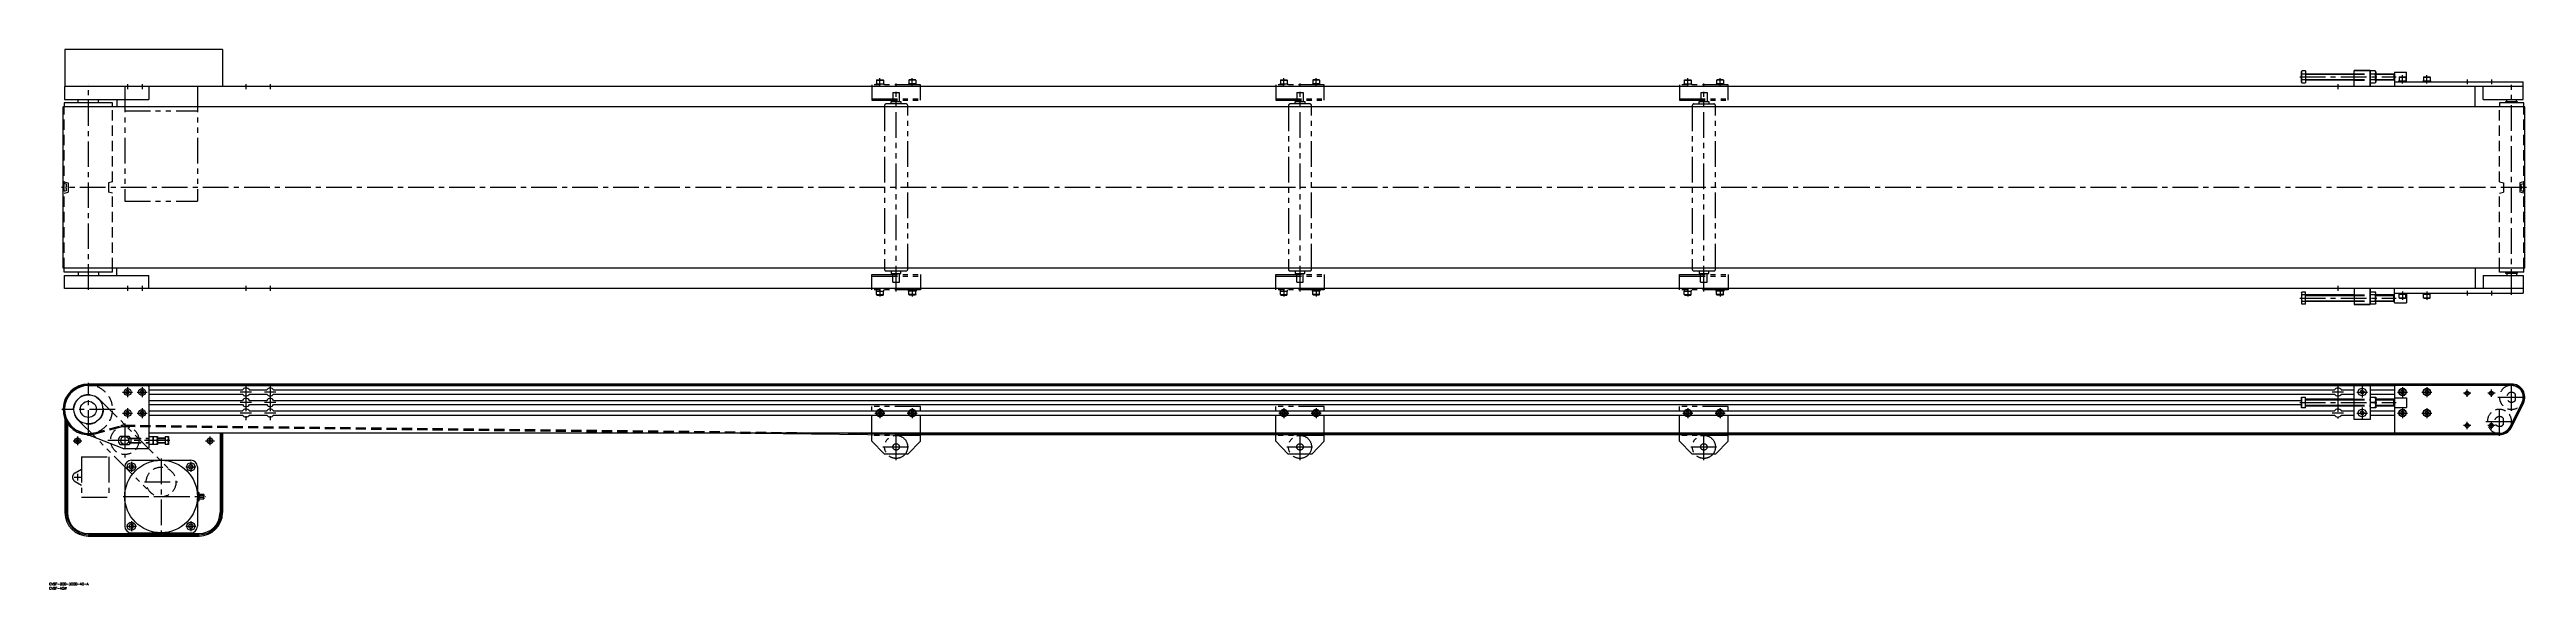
# Model space of a CAD drawing. Extents: x -48 to 3018, y -223 to 446.
import ezdxf

# ---------------------------------------------------------------- set-up
doc = ezdxf.new("R2010")
doc.units = 0
for name, pattern in [('CENTER', [50.8, 31.75, -6.35, 6.35, -6.35]), ('DASHED', [19.05, 12.7, -6.35]), ('PHANTOM', [63.5, 31.75, -6.35, 6.35, -6.35, 6.35, -6.35])]:
    doc.linetypes.add(name, pattern=pattern)
doc.layers.get('0').update_dxf_attribs({"linetype": 'CONTINUOUS'})
doc.layers.add('CENTER', color=1, linetype='CENTER')
doc.styles.get("Standard").update_dxf_attribs({"font": 'txt.shx', "height": 3, "bigfont": 'bigfont.shx'})

# ---------------------------------------------------------------- blocks, each defined once
blk = doc.blocks.new('*U3')
at = {"color": 7, "linetype": 'CONTINUOUS'}
blk.add_text('CVSF-200-3000-40-A', height=3, dxfattribs=at).set_placement((-48.5, -217.9))
blk = doc.blocks.new('*U4')
at = {"color": 7, "linetype": 'CONTINUOUS'}
blk.add_text('CVSF-40W', height=3, dxfattribs=at).set_placement((-48.5, -223.2))

msp = doc.modelspace()

# ---------------------------------------------------------------- linework, layer by layer
at = {"color": 7, "linetype": 'CONTINUOUS'}
for p, q in [((166, 446), (-29, 446)), ((-29, 446), (-29, 400)), ((166, 446), (166, 400)), ((3014.5, 400), (-29.5, 400)), ((-29.5, 400), (-29.5, 384)), ((75, 400), (75, 384)), ((2739.7, 418.5), (2740.3, 419.5)), ((2739.7, 405.5), (2739.7, 418.5)), ((2739.7, 405.5), (2740.3, 404.5)), ((2745, 419.5), (2740.3, 419.5)), ((2740.3, 415.8), (2745, 415.8)), ((2745, 408.2), (2740.3, 408.2)), ((2740.3, 404.5), (2745, 404.5)), ((2745, 419.5), (2745, 404.5)), ((2745, 416), (2805, 416)), ((2805, 408), (2745, 408)), ((2825, 420), (2805, 420)), ((2805, 420), (2825, 420)), ((2805, 420), (2825, 420)), ((2805, 400), (2805, 420)), ((2805, 400), (2805, 420)), ((2825, 400), (2825, 420)), ((2825, 420), (2825, 400)), ((2831.2, 419.5), (2825, 419.5)), ((2825, 404.5), (2825, 419.5)), ((2825, 415.8), (2831.2, 415.8)), ((2831.2, 408.2), (2825, 408.2)), ((2825, 404.5), (2831.2, 404.5)), ((2831.8, 418.5), (2831.2, 419.5)), ((2831.8, 405.5), (2831.2, 404.5)), ((2831.8, 418.5), (2831.8, 405.5)), ((2831.8, 416), (2854.3, 416)), ((2854.3, 408), (2831.8, 408)), ((2854.3, 416), (2855, 415.3)), ((2854.3, 416), (2854.3, 408)), ((2855, 408.7), (2854.3, 408)), ((2855, 418), (2855, 400)), ((2855, 418), (2870, 418)), ((2855, 406), (3014.5, 406)), ((2860.4, 407.3), (2869.6, 407.3)), ((2860.4, 406), (2860.4, 407.3)), ((2860.7, 411.8), (2861.2, 412.3)), ((2860.7, 411.8), (2869.2, 411.8)), ((2860.7, 411.8), (2860.7, 407.3)), ((2861.2, 412.3), (2868.7, 412.3)), ((2865, 407.3), (2864.7, 406)), ((2865.3, 407.3), (2865, 406)), ((2868.7, 412.3), (2869.2, 411.8)), ((2869.2, 411.8), (2869.2, 407.3)), ((2869.6, 407.3), (2869.6, 406)), ((2870, 406), (2870, 418)), ((2890.4, 407.3), (2899.6, 407.3)), ((2890.4, 406), (2890.4, 407.3)), ((2890.8, 411.8), (2891.3, 412.3)), ((2890.8, 411.8), (2899.3, 411.8)), ((2890.8, 411.8), (2890.8, 407.3)), ((2891.3, 412.3), (2898.8, 412.3)), ((2895, 407.3), (2894.7, 406)), ((2895.3, 407.3), (2895, 406)), ((2898.8, 412.3), (2899.3, 411.8)), ((2899.3, 411.8), (2899.3, 407.3)), ((2899.6, 407.3), (2899.6, 406)), ((2955, 375), (2955, 400)), ((2965, 384), (2965, 400)), ((3014.5, 384), (3014.5, 406)), ((3016.4, 375), (-31.4, 375)), ((-31.4, 175), (-31.4, 375)), ((30, 380), (-30, 380)), ((-30, 380), (-30, 375)), ((-29.5, 384), (75, 384)), ((-12.5, 380), (-12.5, 384)), ((12.5, 380), (12.5, 384)), ((30, 375), (30, 380)), ((35, 384), (35, 375)), ((2965, 384), (3014.5, 384)), ((3015, 380), (2985, 380)), ((2985, 380), (2985, 375)), ((3007.5, 381), (2992.5, 381)), ((2992.5, 381), (2992.5, 380)), ((2994, 381.1), (2994, 384)), ((2994, 381.1), (3006, 381.1)), ((2994.6, 381.1), (2994, 381.1)), ((2994.6, 381), (2994.6, 381.1)), ((3005.4, 381), (3005.4, 381.1)), ((3005.4, 381.1), (3006, 381.1)), ((3006, 381.1), (3006, 384)), ((3007.5, 380), (3007.5, 381)), ((3015, 375), (3015, 380)), ((3016.4, 175), (3016.4, 375)), ((3016.4, 175), (-31.4, 175)), ((-30, 170), (-30, 175)), ((30, 170), (-30, 170)), ((-29.5, 166), (75, 166)), ((-29.5, 150), (-29.5, 166)), ((-12.5, 170), (-12.5, 166)), ((12.5, 170), (12.5, 166)), ((30, 170), (30, 175)), ((35, 166), (35, 175)), ((75, 150), (75, 166)), ((2955, 175), (2955, 150)), ((2965, 166), (3014.5, 166)), ((2965, 166), (2965, 150)), ((2985, 170), (2985, 175)), ((3015, 170), (2985, 170)), ((2992.5, 170), (2992.5, 169)), ((2992.5, 169), (3007.5, 169)), ((3006, 168.8), (2994, 168.8)), ((2994.6, 168.8), (2994, 168.8)), ((2994, 168.8), (2994, 166)), ((2994.6, 169), (2994.6, 168.8)), ((3005.4, 169), (3005.4, 168.8)), ((3005.4, 168.8), (3006, 168.8)), ((3006, 168.8), (3006, 166)), ((3007.5, 169), (3007.5, 170)), ((3014.5, 166), (3014.5, 144)), ((3015, 170), (3015, 175)), ((3014.5, 150), (-29.5, 150)), ((2739.7, 144.5), (2740.3, 145.5)), ((2739.7, 144.5), (2739.7, 131.5)), ((2739.7, 131.5), (2740.3, 130.5)), ((2740.3, 145.5), (2745, 145.5)), ((2745, 141.8), (2740.3, 141.8)), ((2740.3, 134.2), (2745, 134.2)), ((2745, 130.5), (2740.3, 130.5)), ((2745, 130.5), (2745, 145.5)), ((2805, 142), (2745, 142)), ((2745, 134), (2805, 134)), ((2805, 150), (2805, 130)), ((2805, 150), (2805, 130)), ((2825, 130), (2805, 130)), ((2805, 130), (2825, 130)), ((2805, 130), (2825, 130)), ((2825, 150), (2825, 130)), ((2825, 130), (2825, 150)), ((2825, 145.5), (2831.2, 145.5)), ((2825, 145.5), (2825, 130.5)), ((2831.2, 141.8), (2825, 141.8)), ((2825, 134.2), (2831.2, 134.2)), ((2831.2, 130.5), (2825, 130.5)), ((2831.8, 144.5), (2831.2, 145.5)), ((2831.8, 131.5), (2831.2, 130.5)), ((2831.8, 131.5), (2831.8, 144.5)), ((2854.3, 142), (2831.8, 142)), ((2831.8, 134), (2854.3, 134)), ((2855, 141.3), (2854.3, 142)), ((2854.3, 134), (2854.3, 142)), ((2854.3, 134), (2855, 134.7)), ((2855, 132), (2855, 150)), ((2855, 144), (3014.5, 144)), ((2855, 132), (2870, 132)), ((2860.4, 144), (2860.4, 142.7)), ((2860.4, 142.7), (2869.6, 142.7)), ((2860.7, 138.2), (2860.7, 142.7)), ((2860.7, 138.2), (2869.2, 138.2)), ((2860.7, 138.2), (2861.2, 137.7)), ((2861.2, 137.7), (2868.7, 137.7)), ((2865, 142.7), (2864.7, 144)), ((2865.3, 142.7), (2865, 144)), ((2868.7, 137.7), (2869.2, 138.2)), ((2869.2, 138.2), (2869.2, 142.7)), ((2869.6, 142.7), (2869.6, 144)), ((2870, 144), (2870, 132)), ((2890.4, 144), (2890.4, 142.7)), ((2890.4, 142.7), (2899.6, 142.7)), ((2890.8, 138.2), (2890.8, 142.7)), ((2890.8, 138.2), (2899.3, 138.2)), ((2890.8, 138.2), (2891.3, 137.7)), ((2891.3, 137.7), (2898.8, 137.7)), ((2895, 142.7), (2894.7, 144)), ((2895.3, 142.7), (2895, 144)), ((2898.8, 137.7), (2899.3, 138.2)), ((2899.3, 138.2), (2899.3, 142.7)), ((2899.6, 142.7), (2899.6, 144)), ((2965, 144), (3014.5, 144)), ((3000, 31.4), (0, 31.4)), ((3000, 30), (0, 30)), ((0, 29.5), (2855, 29.5)), ((48.5, 23.8), (46.5, 22.7)), ((46.5, 22.7), (46.5, 20.3)), ((46.5, 20.3), (48.5, 19.2)), ((50.5, 22.7), (48.5, 23.8)), ((48.5, 19.2), (50.5, 20.3)), ((50.5, 20.3), (50.5, 22.7)), ((66.5, 23.8), (64.5, 22.7)), ((64.5, 22.7), (64.5, 20.3)), ((64.5, 20.3), (66.5, 19.2)), ((68.5, 22.7), (66.5, 23.8)), ((66.5, 19.2), (68.5, 20.3)), ((68.5, 20.3), (68.5, 22.7)), ((75, 28.5), (75, -47.5)), ((75, 24.1), (190.8, 24.1)), ((75, 18.9), (190.7, 18.9)), ((75, 11.1), (190.8, 11.1)), ((75, 5.9), (190.7, 5.9)), ((199.2, 24.1), (220.8, 24.1)), ((199.2, 11.1), (220.8, 11.1)), ((199.3, 18.9), (220.7, 18.9)), ((199.3, 5.9), (220.7, 5.9)), ((229.2, 24.1), (2780.8, 24.1)), ((229.2, 11.1), (2739.7, 11.1)), ((229.3, 18.9), (2780.7, 18.9)), ((229.3, 5.9), (2739.7, 5.9)), ((2739.7, 2), (2739.7, 15)), ((2739.7, 15), (2745, 15)), ((2745, 2), (2739.7, 2)), ((2740.3, 8.5), (2745, 8.5)), ((2745, 2), (2745, 15)), ((2805, 12.5), (2745, 12.5)), ((2745, 4.5), (2805, 4.5)), ((2789.2, 24.1), (2805, 24.1)), ((2789.3, 18.9), (2805, 18.9)), ((2805, -12.5), (2805, 29.5)), ((2805, 29.5), (2825, 29.5)), ((2815, 23.9), (2812.9, 22.7)), ((2812.9, 22.7), (2812.9, 20.3)), ((2815, 19.1), (2812.9, 20.3)), ((2815, 23.9), (2817.1, 22.7)), ((2815, 19.1), (2817.1, 20.3)), ((2817.1, 22.7), (2817.1, 20.3)), ((2825, 29.5), (2825, -12.5)), ((2825, 24.1), (2855, 24.1)), ((2825, 18.9), (2855, 18.9)), ((2825, 15), (2825, 2)), ((2825, 15), (2831.8, 15)), ((2831.8, 2), (2825, 2)), ((2831.2, 8.5), (2825.6, 8.5)), ((2831.8, 15), (2831.8, 2)), ((2854.3, 12.5), (2831.8, 12.5)), ((2831.8, 4.5), (2854.3, 4.5)), ((2855, 11.8), (2854.3, 12.5)), ((2854.3, 4.5), (2854.3, 12.5)), ((2854.3, 4.5), (2855, 5.2)), ((3000, 29.5), (2855, 29.5)), ((2855, 29.5), (2855, -29.5)), ((2855, 14.5), (2870, 14.5)), ((2855, 2.5), (2870, 2.5)), ((2865, 23.8), (2863, 22.7)), ((2863, 22.7), (2863, 20.3)), ((2863, 20.3), (2865, 19.2)), ((2865, 26.1), (2865, 25.7)), ((2867, 22.7), (2865, 23.8)), ((2865, 19.2), (2867, 20.3)), ((2865, 0.1), (2865, -0.3)), ((2865.3, 26.1), (2865.3, 25.7)), ((2865.3, 0.1), (2865.3, -0.3)), ((2867, 20.3), (2867, 22.7)), ((2870, 14.5), (2870, 2.5)), ((2895, 23.8), (2893, 22.7)), ((2893, 22.7), (2893, 20.3)), ((2893, 20.3), (2895, 19.2)), ((2895, 26.1), (2895, 25.7)), ((2897, 22.7), (2895, 23.8)), ((2895, 19.2), (2897, 20.3)), ((2895, 0.1), (2895, -0.3)), ((2895.3, 26.1), (2895.3, 25.7)), ((2895.3, 0.1), (2895.3, -0.3)), ((2897, 20.3), (2897, 22.7)), ((3013, 8.5), (2998, -21.5)), ((2998.4, -21.7), (3013.4, 8.3)), ((2999.7, -22.3), (3014.7, 7.7)), ((-29, -12), (-29, -38.5)), ((-27.4, -15.3), (-27.4, -38.5)), ((-26, -17.6), (-26, -128)), ((-10.7, -27.5), (41.4, -47.8)), ((48.5, -2.2), (46.5, -3.3)), ((46.5, -3.3), (46.5, -5.7)), ((46.5, -5.7), (48.5, -6.8)), ((50.5, -3.3), (48.5, -2.2)), ((48.5, -6.8), (50.5, -5.7)), ((50.5, -5.7), (50.5, -3.3)), ((66.5, -2.2), (64.5, -3.3)), ((64.5, -3.3), (64.5, -5.7)), ((64.5, -5.7), (66.5, -6.8)), ((68.5, -3.3), (66.5, -2.2)), ((66.5, -6.8), (68.5, -5.7)), ((68.5, -5.7), (68.5, -3.3)), ((75, -1.9), (190.8, -1.9)), ((75, -7.1), (190.7, -7.1)), ((2855, -29.5), (75, -29.5)), ((163, -29.5), (163, -128)), ((164.4, -29.5), (164.4, -34.5)), ((166, -29.5), (166, -34.5)), ((199.2, -1.9), (220.8, -1.9)), ((199.3, -7.1), (220.7, -7.1)), ((229.2, -1.9), (2780.8, -1.9)), ((229.3, -7.1), (2780.7, -7.1)), ((825.5, -29.5), (999.5, -31.4)), ((954.1, -29.5), (999.5, -30)), ((2985, -30), (1000.5, -30)), ((2789.2, -1.9), (2805, -1.9)), ((2789.3, -7.1), (2805, -7.1)), ((2825, -12.5), (2805, -12.5)), ((2815, -2), (2812.9, -3.3)), ((2812.9, -3.3), (2812.9, -5.7)), ((2815, -6.9), (2812.9, -5.7)), ((2815, -2), (2817.1, -3.3)), ((2815, -6.9), (2817.1, -5.7)), ((2817.1, -3.3), (2817.1, -5.7)), ((2825, -1.9), (2855, -1.9)), ((2825, -7.1), (2855, -7.1)), ((2985, -29.5), (2855, -29.5)), ((2865, -2.2), (2863, -3.3)), ((2863, -3.3), (2863, -5.7)), ((2863, -5.7), (2865, -6.8)), ((2867, -3.3), (2865, -2.2)), ((2865, -6.8), (2867, -5.7)), ((2867, -5.7), (2867, -3.3)), ((2895, -2.2), (2893, -3.3)), ((2893, -3.3), (2893, -5.7)), ((2893, -5.7), (2895, -6.8)), ((2897, -3.3), (2895, -2.2)), ((2895, -6.8), (2897, -5.7)), ((2897, -5.7), (2897, -3.3)), ((-29, -34.5), (-29, -118)), ((-27.4, -34.5), (-27.4, -118)), ((-13.5, -37.3), (-15, -38.1)), ((-15, -38.1), (-15, -39.9)), ((-15, -39.9), (-13.5, -40.7)), ((-12, -38.1), (-13.5, -37.3)), ((-13.5, -40.7), (-12, -39.9)), ((-12, -39.9), (-12, -38.1)), ((39.8, -33.4), (50.2, -33.4)), ((39.8, -43.6), (50.2, -43.6)), ((45, -48.5), (74, -48.5)), ((50, -36), (50.5, -35.5)), ((50, -41), (50, -36)), ((50, -41), (50.5, -41.5)), ((50.5, -41.5), (50.5, -35.5)), ((52.2, -35.5), (50.5, -35.5)), ((52.2, -41.5), (50.5, -41.5)), ((75, -33.5), (80.2, -33.5)), ((79.8, -38.5), (75, -38.5)), ((80.2, -43.5), (75, -43.5)), ((80.2, -33.5), (80.2, -43.5)), ((80.2, -33.5), (85.4, -33.5)), ((85, -38.5), (80.2, -38.5)), ((85.4, -43.5), (80.2, -43.5)), ((85.4, -33.5), (85.4, -43.5)), ((95, -35.5), (85.4, -35.5)), ((85.4, -41.5), (95, -41.5)), ((95, -33.5), (95, -43.5)), ((95, -33.5), (99, -33.5)), ((98.6, -38.5), (95, -38.5)), ((99, -43.5), (95, -43.5)), ((99, -33.5), (99, -43.5)), ((150.5, -37.3), (149, -38.1)), ((149, -38.1), (149, -39.9)), ((149, -39.9), (150.5, -40.7)), ((152, -38.1), (150.5, -37.3)), ((150.5, -40.7), (152, -39.9)), ((152, -39.9), (152, -38.1)), ((164.4, -34.5), (164.4, -118)), ((166, -34.5), (166, -118)), ((2985, -31.4), (1000.5, -31.4)), ((45, -71.2), (45, -144.8)), ((53.2, -63), (126.8, -63)), ((135, -71.2), (135, -144.8)), ((-29, -118), (-29, -128)), ((-27.4, -118), (-27.4, -128)), ((135, -102.8), (136.5, -102.8)), ((135, -113.3), (136.5, -113.3)), ((137, -112.8), (137, -103.3)), ((137, -105), (143, -105)), ((143, -107), (137, -107)), ((137, -109), (143, -109)), ((137, -111), (143, -111)), ((164.4, -118), (164.4, -128)), ((166, -118), (166, -128)), ((53.2, -153), (126.8, -153)), ((-0.5, -155.4), (136.9, -155.4)), ((-0.5, -157), (136.9, -157)), ((0, -154), (137, -154))]:
    msp.add_line(p, q, dxfattribs=at)
at = {"color": 3, "linetype": 'PHANTOM'}
for p, q in [((45, 400), (45, 258)), ((135, 400), (135, 258)), ((970, 402), (970, 383)), ((1030, 402), (970, 402)), ((975.4, 402), (975.4, 403.3)), ((975.4, 403.3), (984.6, 403.3)), ((975.8, 407.8), (976.3, 408.3)), ((975.8, 407.8), (975.8, 403.3)), ((975.8, 407.8), (984.2, 407.8)), ((976.3, 408.3), (983.8, 408.3)), ((980, 403.3), (979.7, 402)), ((980, 400), (980, 410.3)), ((980.3, 403.3), (980, 402)), ((983.8, 408.3), (984.2, 407.8)), ((984.2, 407.8), (984.2, 403.3)), ((984.6, 403.3), (984.6, 402)), ((1000, 146), (1000, 404)), ((1015.4, 403.3), (1015.4, 402)), ((1024.6, 403.3), (1015.4, 403.3)), ((1016.2, 408.3), (1015.8, 407.8)), ((1015.8, 407.8), (1015.8, 403.3)), ((1024.2, 407.8), (1015.8, 407.8)), ((1023.8, 408.3), (1016.2, 408.3)), ((1020, 403.3), (1019.7, 402)), ((1020, 400), (1020, 410.3)), ((1020.3, 403.3), (1020, 402)), ((1024.2, 407.8), (1023.8, 408.3)), ((1024.2, 407.8), (1024.2, 403.3)), ((1024.6, 402), (1024.6, 403.3)), ((1030, 383), (1030, 402)), ((1470, 402), (1470, 383)), ((1530, 402), (1470, 402)), ((1475.3, 402), (1475.3, 403.3)), ((1475.3, 403.3), (1484.5, 403.3)), ((1475.7, 407.8), (1476.2, 408.3)), ((1475.7, 407.8), (1475.7, 403.3)), ((1475.7, 407.8), (1484.2, 407.8)), ((1476.2, 408.3), (1483.7, 408.3)), ((1480, 403.3), (1479.7, 402)), ((1480, 400), (1480, 410.3)), ((1480.3, 403.3), (1480, 402)), ((1483.7, 408.3), (1484.2, 407.8)), ((1484.2, 407.8), (1484.2, 403.3)), ((1484.5, 403.3), (1484.5, 402)), ((1500, 146), (1500, 404)), ((1515.5, 403.3), (1515.5, 402)), ((1524.7, 403.3), (1515.5, 403.3)), ((1516.3, 408.3), (1515.8, 407.8)), ((1515.8, 407.8), (1515.8, 403.3)), ((1524.3, 407.8), (1515.8, 407.8)), ((1523.8, 408.3), (1516.3, 408.3)), ((1520, 403.3), (1519.7, 402)), ((1520, 400), (1520, 410.3)), ((1520.3, 403.3), (1520, 402)), ((1524.3, 407.8), (1523.8, 408.3)), ((1524.3, 407.8), (1524.3, 403.3)), ((1524.7, 402), (1524.7, 403.3)), ((1530, 383), (1530, 402)), ((1970, 402), (1970, 383)), ((2030, 402), (1970, 402)), ((1975.4, 403.3), (1984.6, 403.3)), ((1975.4, 402), (1975.4, 403.3)), ((1975.8, 407.8), (1976.3, 408.3)), ((1975.8, 407.8), (1984.3, 407.8)), ((1975.8, 407.8), (1975.8, 403.3)), ((1976.3, 408.3), (1983.8, 408.3)), ((1980, 403.3), (1979.7, 402)), ((1980, 400), (1980, 410.3)), ((1980.3, 403.3), (1980, 402)), ((1983.8, 408.3), (1984.3, 407.8)), ((1984.3, 407.8), (1984.3, 403.3)), ((1984.6, 403.3), (1984.6, 402)), ((2000, 146), (2000, 404)), ((2024.6, 403.3), (2015.4, 403.3)), ((2015.4, 403.3), (2015.4, 402)), ((2016.3, 408.3), (2015.8, 407.8)), ((2024.3, 407.8), (2015.8, 407.8)), ((2015.8, 407.8), (2015.8, 403.3)), ((2023.8, 408.3), (2016.3, 408.3)), ((2020, 403.3), (2019.7, 402)), ((2020, 400), (2020, 410.3)), ((2020.3, 403.3), (2020, 402)), ((2024.3, 407.8), (2023.8, 408.3)), ((2024.3, 407.8), (2024.3, 403.3)), ((2024.6, 402), (2024.6, 403.3)), ((2030, 383), (2030, 402)), ((45, 370), (135, 370)), ((970, 385), (1030, 385)), ((970, 383), (1030, 383)), ((985.7, 376.5), (985.7, 173.5)), ((1012.3, 378.5), (987.7, 378.5)), ((994, 378.5), (994, 381.5)), ((994, 378.5), (994, 381.5)), ((994, 381.5), (1006, 381.5)), ((996.1, 392.5), (996.1, 381.5)), ((996.1, 392.5), (1003.9, 392.5)), ((1003.9, 392.5), (1003.9, 381.5)), ((1006, 381.5), (1006, 378.5)), ((1006, 381.5), (1006, 378.5)), ((1014.3, 173.5), (1014.3, 376.5)), ((1470, 385), (1530, 385)), ((1470, 383), (1530, 383)), ((1485.7, 376.5), (1485.7, 173.5)), ((1512.3, 378.5), (1487.7, 378.5)), ((1494, 378.5), (1494, 381.5)), ((1494, 378.5), (1494, 381.5)), ((1494, 381.5), (1506, 381.5)), ((1496.1, 392.5), (1503.9, 392.5)), ((1496.1, 392.5), (1496.1, 381.5)), ((1503.9, 392.5), (1503.9, 381.5)), ((1506, 381.5), (1506, 378.5)), ((1506, 381.5), (1506, 378.5)), ((1514.3, 173.5), (1514.3, 376.5)), ((1970, 385), (2030, 385)), ((1970, 383), (2030, 383)), ((1985.7, 376.5), (1985.7, 173.5)), ((1987.7, 378.5), (2012.3, 378.5)), ((1994, 378.5), (1994, 381.5)), ((1994, 378.5), (1994, 381.5)), ((1994, 381.5), (2006, 381.5)), ((1996.1, 392.5), (2003.9, 392.5)), ((1996.1, 392.5), (1996.1, 381.5)), ((2003.9, 392.5), (2003.9, 381.5)), ((2006, 381.5), (2006, 378.5)), ((2006, 381.5), (2006, 378.5)), ((2014.3, 173.5), (2014.3, 376.5)), ((45, 258), (135, 258)), ((970, 167), (1030, 167)), ((970, 148), (970, 167)), ((970, 165), (1030, 165)), ((987.7, 171.5), (1012.3, 171.5)), ((994, 171.5), (994, 168.5)), ((994, 168.5), (1006, 168.5)), ((996, 157.5), (996, 168.5)), ((996, 157.5), (1004, 157.5)), ((1004, 157.5), (1004, 168.5)), ((1006, 168.5), (1006, 171.5)), ((1030, 167), (1030, 148)), ((1470, 167), (1530, 167)), ((1470, 148), (1470, 167)), ((1470, 165), (1530, 165)), ((1487.7, 171.5), (1512.3, 171.5)), ((1494, 171.5), (1494, 168.5)), ((1494, 168.5), (1506, 168.5)), ((1496, 157.5), (1496, 168.5)), ((1496, 157.5), (1504, 157.5)), ((1504, 157.5), (1504, 168.5)), ((1506, 168.5), (1506, 171.5)), ((1530, 167), (1530, 148)), ((1970, 167), (2030, 167)), ((1970, 148), (1970, 167)), ((1970, 165), (2030, 165)), ((1987.7, 171.5), (2012.3, 171.5)), ((1994, 171.5), (1994, 168.5)), ((1994, 168.5), (2006, 168.5)), ((1996, 157.5), (1996, 168.5)), ((1996, 157.5), (2004, 157.5)), ((2004, 157.5), (2004, 168.5)), ((2006, 168.5), (2006, 171.5)), ((2030, 167), (2030, 148)), ((1030, 148), (970, 148)), ((975.4, 148), (975.4, 146.7)), ((975.4, 146.7), (984.6, 146.7)), ((975.8, 142.2), (975.8, 146.7)), ((975.8, 142.2), (976.3, 141.7)), ((975.8, 142.2), (984.2, 142.2)), ((976.3, 141.7), (983.8, 141.7)), ((980, 146.7), (979.7, 148)), ((980, 150), (980, 139.7)), ((980.3, 146.7), (980, 148)), ((983.8, 141.7), (984.2, 142.2)), ((984.2, 142.2), (984.2, 146.7)), ((984.6, 146.7), (984.6, 148)), ((1015.4, 146.7), (1015.4, 148)), ((1024.6, 146.7), (1015.4, 146.7)), ((1015.8, 142.2), (1015.8, 146.7)), ((1016.2, 141.7), (1015.8, 142.2)), ((1024.2, 142.2), (1015.8, 142.2)), ((1023.8, 141.7), (1016.2, 141.7)), ((1020, 146.7), (1019.7, 148)), ((1020, 150), (1020, 139.7)), ((1020.3, 146.7), (1020, 148)), ((1024.2, 142.2), (1023.8, 141.7)), ((1024.2, 142.2), (1024.2, 146.7)), ((1024.6, 148), (1024.6, 146.7)), ((1530, 148), (1470, 148)), ((1475.3, 148), (1475.3, 146.7)), ((1475.3, 146.7), (1484.5, 146.7)), ((1475.7, 142.2), (1475.7, 146.7)), ((1475.7, 142.2), (1476.2, 141.7)), ((1475.7, 142.2), (1484.2, 142.2)), ((1476.2, 141.7), (1483.7, 141.7)), ((1480, 146.7), (1479.7, 148)), ((1480, 150), (1480, 139.7)), ((1480.3, 146.7), (1480, 148)), ((1483.7, 141.7), (1484.2, 142.2)), ((1484.2, 142.2), (1484.2, 146.7)), ((1484.5, 146.7), (1484.5, 148)), ((1515.5, 146.7), (1515.5, 148)), ((1524.7, 146.7), (1515.5, 146.7)), ((1515.8, 142.2), (1515.8, 146.7)), ((1516.3, 141.7), (1515.8, 142.2)), ((1524.3, 142.2), (1515.8, 142.2)), ((1523.8, 141.7), (1516.3, 141.7)), ((1520, 146.7), (1519.7, 148)), ((1520, 150), (1520, 139.7)), ((1520.3, 146.7), (1520, 148)), ((1524.3, 142.2), (1523.8, 141.7)), ((1524.3, 142.2), (1524.3, 146.7)), ((1524.7, 148), (1524.7, 146.7)), ((2030, 148), (1970, 148)), ((1975.4, 148), (1975.4, 146.7)), ((1975.4, 146.7), (1984.6, 146.7)), ((1975.8, 142.2), (1975.8, 146.7)), ((1975.8, 142.2), (1984.3, 142.2)), ((1975.8, 142.2), (1976.3, 141.7)), ((1976.3, 141.7), (1983.8, 141.7)), ((1980, 146.7), (1979.7, 148)), ((1980, 150), (1980, 139.7)), ((1980.3, 146.7), (1980, 148)), ((1983.8, 141.7), (1984.3, 142.2)), ((1984.3, 142.2), (1984.3, 146.7)), ((1984.6, 146.7), (1984.6, 148)), ((2015.4, 146.7), (2015.4, 148)), ((2024.6, 146.7), (2015.4, 146.7)), ((2015.8, 142.2), (2015.8, 146.7)), ((2024.3, 142.2), (2015.8, 142.2)), ((2016.3, 141.7), (2015.8, 142.2)), ((2023.8, 141.7), (2016.3, 141.7)), ((2020, 146.7), (2019.7, 148)), ((2020, 150), (2020, 139.7)), ((2020.3, 146.7), (2020, 148)), ((2024.3, 142.2), (2023.8, 141.7)), ((2024.3, 142.2), (2024.3, 146.7)), ((2024.6, 148), (2024.6, 146.7)), ((13, 13), (103, -77)), ((1030, 3.5), (970, 3.5)), ((970, -39.3), (970, 3.5)), ((980, 1.7), (980, -10.8)), ((980.3, -0.3), (980.3, 0.1)), ((1020, 1.7), (1020, -10.8)), ((1020.3, -0.3), (1020.3, 0.1)), ((1030, -39.3), (1030, 3.5)), ((1530, 3.5), (1470, 3.5)), ((1470, -39.3), (1470, 3.5)), ((1480, 1.7), (1480, -10.8)), ((1480.3, -0.3), (1480.3, 0.1)), ((1520, 1.7), (1520, -10.8)), ((1520.3, -0.3), (1520.3, 0.1)), ((1530, -39.3), (1530, 3.5)), ((2030, 3.5), (1970, 3.5)), ((1970, -39.3), (1970, 3.5)), ((1980, 1.7), (1980, -10.8)), ((1980.3, -0.3), (1980.3, 0.1)), ((2020, 1.7), (2020, -10.8)), ((2020.3, -0.3), (2020.3, 0.1)), ((2030, -39.3), (2030, 3.5)), ((-13, -13), (77, -103)), ((1030, -30.5), (970, -30.5)), ((973.8, -4.5), (986.2, -4.5)), ((980, -2.2), (978, -3.3)), ((978, -3.3), (978, -5.7)), ((978, -5.7), (980, -6.8)), ((982, -3.3), (980, -2.2)), ((980, -6.8), (982, -5.7)), ((982, -5.7), (982, -3.3)), ((1000, -62.8), (1000, -29.1)), ((1013.8, -4.5), (1026.2, -4.5)), ((1020, -2.2), (1018, -3.3)), ((1018, -3.3), (1018, -5.7)), ((1018, -5.7), (1020, -6.8)), ((1022, -3.3), (1020, -2.2)), ((1020, -6.8), (1022, -5.7)), ((1022, -5.7), (1022, -3.3)), ((1530, -30.5), (1470, -30.5)), ((1473.8, -4.5), (1486.3, -4.5)), ((1480, -2.2), (1478, -3.3)), ((1478, -3.3), (1478, -5.7)), ((1478, -5.7), (1480, -6.8)), ((1482, -3.3), (1480, -2.2)), ((1480, -6.8), (1482, -5.7)), ((1482, -5.7), (1482, -3.3)), ((1500, -62.8), (1500, -30.2)), ((1513.8, -4.5), (1526.3, -4.5)), ((1520, -2.2), (1518, -3.3)), ((1518, -3.3), (1518, -5.7)), ((1518, -5.7), (1520, -6.8)), ((1522, -3.3), (1520, -2.2)), ((1520, -6.8), (1522, -5.7)), ((1522, -5.7), (1522, -3.3)), ((2030, -30.5), (1970, -30.5)), ((1973.8, -4.5), (1986.3, -4.5)), ((1980, -2.2), (1978, -3.3)), ((1978, -3.3), (1978, -5.7)), ((1978, -5.7), (1980, -6.8)), ((1982, -3.3), (1980, -2.2)), ((1980, -6.8), (1982, -5.7)), ((1982, -5.7), (1982, -3.3)), ((2000, -62.8), (2000, -30.2)), ((2013.8, -4.5), (2026.3, -4.5)), ((2020, -2.2), (2018, -3.3)), ((2018, -3.3), (2018, -5.7)), ((2018, -5.7), (2020, -6.8)), ((2022, -3.3), (2020, -2.2)), ((2020, -6.8), (2022, -5.7)), ((2022, -5.7), (2022, -3.3)), ((-8.7, -59), (-8.7, -109)), ((-8.7, -59), (25.3, -59)), ((25.3, -59), (25.3, -109)), ((1030, -32.5), (970, -32.5)), ((985, -55), (970, -39.3)), ((983.7, -46.5), (1016.3, -46.5)), ((985, -55), (1015, -55)), ((1015, -55), (1030, -39.3)), ((1530, -32.5), (1470, -32.5)), ((1485, -55), (1470, -39.3)), ((1483.7, -46.5), (1516.3, -46.5)), ((1485, -55), (1515, -55)), ((1515, -55), (1530, -39.3)), ((2030, -32.5), (1970, -32.5)), ((1985, -55), (1970, -39.3)), ((1983.7, -46.5), (2016.3, -46.5)), ((1985, -55), (2015, -55)), ((2015, -55), (2030, -39.3)), ((-17.5, -84), (-9.5, -84)), ((-16.6, -78.6), (-8.7, -74.1)), ((-16.6, -89.4), (-8.7, -93.9)), ((-13.5, -80), (-13.5, -88)), ((-8.7, -109), (25.3, -109))]:
    msp.add_line(p, q, dxfattribs=at)
at = {"color": 3, "linetype": 'CONTINUOUS'}
for p, q in [((2745, 415.3), (2805, 415.3)), ((2745, 408.7), (2805, 408.7)), ((2831.8, 415.3), (2855, 415.3)), ((2831.8, 408.7), (2855, 408.7)), ((2745, 141.3), (2805, 141.3)), ((2745, 134.7), (2805, 134.7)), ((2831.8, 141.3), (2855, 141.3)), ((2831.8, 134.7), (2855, 134.7)), ((2745, 11.8), (2805, 11.8)), ((2745, 5.2), (2805, 5.2)), ((2831.8, 11.8), (2855, 11.8)), ((2831.8, 5.2), (2855, 5.2)), ((52.5, -36), (50, -36)), ((52.5, -41), (50, -41)), ((85.4, -36), (95, -36)), ((85.4, -41), (95, -41))]:
    msp.add_line(p, q, dxfattribs=at)
at = {"color": 3, "linetype": 'DASHED'}
for p, q in [((2805, 416), (2825, 416)), ((2805, 415.3), (2825, 415.3)), ((2805, 408.7), (2825, 408.7)), ((2805, 408), (2825, 408)), ((-30, 175), (-30, 375)), ((30, 282), (30, 375)), ((2985, 282), (2985, 375)), ((3015, 175), (3015, 375)), ((-30, 282), (-25, 280.9)), ((-27, 278.9), (-30, 280)), ((-27, 276), (-27, 278.9)), ((-25, 280.9), (-25, 269.1)), ((30, 282), (25, 280.9)), ((25, 280.9), (25, 269.1)), ((2985, 282), (2990, 280.9)), ((2990, 280.9), (2990, 269.1)), ((3015, 282), (3010, 280.9)), ((3010, 280.9), (3010, 269.1)), ((3012, 278.9), (3015, 280)), ((3012, 276), (3012, 278.9)), ((-27, 271.1), (-30, 270)), ((-30, 268), (-25, 269.1)), ((-27, 271.1), (-27, 274)), ((30, 268), (25, 269.1)), ((30, 175), (30, 268)), ((2985, 268), (2990, 269.1)), ((2985, 175), (2985, 268)), ((3015, 268), (3010, 269.1)), ((3012, 271.1), (3012, 274)), ((3012, 271.1), (3015, 270)), ((2805, 142), (2825, 142)), ((2805, 141.3), (2825, 141.3)), ((2805, 134.7), (2825, 134.7)), ((2805, 134), (2825, 134)), ((2805, 12.5), (2825, 12.5)), ((2805, 11.8), (2825, 11.8)), ((2805, 5.2), (2825, 5.2)), ((2805, 4.5), (2825, 4.5)), ((3004.6, 19), (3004.6, 11)), ((7.8, -29), (40.1, -20.3)), ((8.2, -30.3), (40.4, -21.6)), ((45.2, -19.6), (954.1, -29.5)), ((45.2, -21), (825.5, -29.5)), ((2989.6, -11), (2989.6, -19)), ((52.2, -35.5), (75, -35.5)), ((52.2, -41.5), (75, -41.5)), ((52.5, -36), (75, -36)), ((52.5, -41), (75, -41))]:
    msp.add_line(p, q, dxfattribs=at)
at = {"color": 7, "linetype": 'CONTINUOUS'}
for points in [[(52.5, -74), (55.3, -73.3), (56, -70.5), (54, -68.4), (51.2, -69.2), (50.4, -72)], [(124, -70.5), (124.7, -73.3), (127.5, -74), (129.6, -72), (128.8, -69.2), (126, -68.4)], [(56, -145.5), (55.3, -142.7), (52.5, -142), (50.4, -144), (51.2, -146.8), (54, -147.6)], [(127.5, -142), (124.7, -142.7), (124, -145.5), (126, -147.6), (128.8, -146.8), (129.6, -144)]]:
    msp.add_lwpolyline(points, close=True, dxfattribs=at)
at = {"color": 3, "linetype": 'DASHED'}
for centre, radius in [((0, 0), 18.4), ((45, -38.5), 17.5), ((90, -90), 18.4)]:
    msp.add_circle(centre, radius, dxfattribs=at)
at = {"color": 7, "linetype": 'CONTINUOUS'}
for centre, radius in [((0, 0), 18), ((0, 0), 10), ((48.5, 21.5), 4.25), ((66.5, 21.5), 4.25), ((2815, 21.5), 4.75), ((2815, -4.5), 4.75), ((2865, 21.5), 4.6), ((2865, -4.5), 4.6), ((2865, 21.5), 4.25), ((2895, 21.5), 4.6), ((2895, -4.5), 4.6), ((2895, 21.5), 4.25), ((2945, 20), 2.07), ((2975, 20), 2.07), ((48.5, -4.5), 4.25), ((66.5, -4.5), 4.25), ((2865, -4.5), 4.25), ((2895, -4.5), 4.25), ((2945, -20), 2.07), ((2975, -20), 2.07), ((-13.5, -39), 3.5), ((45, -38.5), 5), ((150.5, -39), 3.5), ((90, -108), 45), ((53.2, -71.2), 5), ((126.8, -71.2), 5), ((53.2, -144.8), 5), ((126.8, -144.8), 5)]:
    msp.add_circle(centre, radius, dxfattribs=at)
at = {"color": 3, "linetype": 'PHANTOM'}
for centre, radius in [((980, -4.5), 4.6), ((1020, -4.5), 4.6), ((1480, -4.5), 4.6), ((1520, -4.5), 4.6), ((1980, -4.5), 4.6), ((2020, -4.5), 4.6), ((980, -4.5), 4.25), ((980, -4.5), 3.75), ((1020, -4.5), 4.25), ((1020, -4.5), 3.75), ((1480, -4.5), 4.25), ((1480, -4.5), 3.75), ((1520, -4.5), 4.25), ((1520, -4.5), 3.75), ((1980, -4.5), 4.25), ((1980, -4.5), 3.75), ((2020, -4.5), 4.25), ((2020, -4.5), 3.75), ((1000, -46.5), 14.3), ((1000, -46.5), 4), ((1500, -46.5), 14.3), ((1500, -46.5), 4), ((2000, -46.5), 14.3), ((2000, -46.5), 4)]:
    msp.add_circle(centre, radius, dxfattribs=at)
at = {"color": 3, "linetype": 'CONTINUOUS'}
for centre in [(2945, 20), (2975, 20), (2945, -20), (2975, -20)]:
    msp.add_circle(centre, 2.5, dxfattribs=at)
at = {"color": 7, "linetype": 'CONTINUOUS'}
for centre, radius, start, end in [((2743, 417.6), 3.32, 154.3842, 214.3842), ((2752.1, 412), 12.4, 162.412, 197.588), ((2743, 406.4), 3.32, 145.6158, 205.6158), ((2828.5, 417.6), 3.32, 325.6158, 25.6158), ((2819.4, 412), 12.4, 342.412, 17.588), ((2828.5, 406.4), 3.32, 334.3842, 34.3842), ((2743, 143.6), 3.32, 154.3842, 214.3842), ((2752.1, 138), 12.4, 162.412, 197.588), ((2743, 132.4), 3.32, 145.6158, 205.6158), ((2828.5, 143.6), 3.32, 325.6158, 25.6158), ((2819.4, 138), 12.4, 342.412, 17.588), ((2828.5, 132.4), 3.32, 334.3842, 34.3842), ((0, 0), 31.4, 89.9962, 265.9904), ((3000, 15), 16.4, 333.4349, 90.0015), ((0, 0), 30, 89.9963, 259.1526), ((0, 0), 29.5, 90, 248.6773), ((74, 28.5), 1, 0, 90), ((195, 21.5), 5, 210.8741, 329.1259), ((195, 8.5), 5, 210.8741, 329.1259), ((195, 21.5), 5, 31.7926, 148.2074), ((195, 8.5), 5, 31.7926, 148.2074), ((195, -4.5), 5, 31.7926, 148.2074), ((225, 21.5), 5, 210.8741, 329.1259), ((225, 8.5), 5, 210.8741, 329.1259), ((225, 21.5), 5, 31.7926, 148.2074), ((225, 8.5), 5, 31.7926, 148.2074), ((225, -4.5), 5, 31.7926, 148.2074), ((2749.1, 11.7), 9.39, 159.7438, 200.2562), ((2749.1, 5.2), 9.39, 159.7438, 200.2562), ((2785, 21.5), 5, 210.8741, 329.1259), ((2785, 21.5), 5, 31.7926, 148.2074), ((2785, -4.5), 5, 31.7926, 148.2074), ((2822.4, 11.7), 9.39, 339.7438, 20.2562), ((2822.4, 5.2), 9.39, 339.7438, 20.2562), ((3000, 15), 15, 318.5998, 104.8351), ((3000, 15), 14.5, 333.4349, 90), ((195, -4.5), 5, 210.8741, 329.1259), ((225, -4.5), 5, 210.8741, 329.1259), ((1000.5, 68.6), 98.6, 269.376, 270), ((2785, -4.5), 5, 210.8741, 329.1259), ((2985, -15), 15, 255.1649, 348.2701), ((2985, -15), 14.5, 270, 333.4349), ((2985, -15), 16.4, 270, 333.4349), ((43, -38.5), 6, 121.7883, 238.2117), ((45, -38.5), 10, 248.675, 269.9824), ((47, -38.5), 5.1, 269.9824, 269.989), ((47, -38.5), 6, 301.7883, 58.2117), ((74, -47.5), 1, 270, 0), ((73, -36), 7.22, 339.7438, 20.2562), ((73, -41), 7.22, 339.7438, 20.2562), ((78.2, -36), 7.22, 339.7438, 20.2562), ((78.2, -41), 7.22, 339.7438, 20.2562), ((91.8, -36), 7.22, 339.7438, 20.2562), ((91.8, -41), 7.22, 339.7438, 20.2562), ((1000.5, 68.6), 100, 269.376, 270), ((53.2, -71.2), 8.23, 90, 180), ((126.8, -71.2), 8.23, 0, 90), ((136.5, -103.3), 0.5, 0, 90), ((136.5, -112.8), 0.5, 270, 0), ((0, -128), 29, 180, 270), ((0, -128), 27.4, 180, 270), ((0, -128), 26, 180, 270), ((53.2, -144.8), 8.23, 180, 270), ((126.8, -144.8), 8.23, 270, 0), ((137, -128), 29, 270, 0), ((137, -128), 27.4, 270, 0), ((137, -128), 26, 270, 0)]:
    msp.add_arc(centre, radius, start, end, dxfattribs=at)
at = {"color": 3, "linetype": 'PHANTOM'}
for centre, radius, start, end in [((987.7, 376.5), 2, 90, 180), ((987.7, 376.5), 2, 90, 180), ((1012.3, 376.5), 2, 0, 90), ((1012.3, 376.5), 2, 0, 90), ((1487.7, 376.5), 2, 90, 180), ((1487.7, 376.5), 2, 90, 180), ((1512.3, 376.5), 2, 0, 90), ((1512.3, 376.5), 2, 0, 90), ((1987.7, 376.5), 2, 90, 180), ((1987.7, 376.5), 2, 90, 180), ((2012.3, 376.5), 2, 0, 90), ((2012.3, 376.5), 2, 0, 90), ((987.7, 173.5), 2, 180, 270), ((1012.3, 173.5), 2, 270, 0), ((1487.7, 173.5), 2, 180, 270), ((1512.3, 173.5), 2, 270, 0), ((1987.7, 173.5), 2, 180, 270), ((2012.3, 173.5), 2, 270, 0), ((-13.5, -84), 6.2, 120, 240)]:
    msp.add_arc(centre, radius, start, end, dxfattribs=at)
at = {"color": 3, "linetype": 'DASHED'}
for centre, radius, start, end in [((-27, 275), 1, 90, 270), ((3012, 275), 1, 270, 90), ((0, 0), 30, 259.1526, 89.9963), ((3000, 15), 15, 104.8351, 318.5998), ((3000, 15), 6.1, 41.0534, 318.9466), ((0, 0), 31.4, 265.9904, 285.1113), ((45, -38.5), 18.9, 89.376, 105.1113), ((2985, -15), 15, 348.2701, 255.1649), ((2985, -15), 6.1, 41.0534, 318.9466)]:
    msp.add_arc(centre, radius, start, end, dxfattribs=at)
at = {"color": 3, "linetype": 'CONTINUOUS'}
for centre, start, end in [((143.9, -106.5), 150, 210), ((143.9, -108.5), 150, 210), ((143.9, -110.5), 150, 210), ((142.1, -105.5), 330, 30), ((142.1, -107.5), 330, 30), ((142.1, -109.5), 330, 30)]:
    msp.add_arc(centre, 1, start, end, dxfattribs=at)
at = {"layer": 'CENTER', "color": 1, "linetype": 'CENTER'}
for p, q in [((0, 148), (0, 402)), ((48.5, 403), (48.5, 397)), ((66.5, 403), (66.5, 397)), ((195, 403), (195, 397)), ((225, 403), (225, 397)), ((2737.7, 412), (2857, 412)), ((2785, 403), (2785, 397)), ((2865, 404), (2865, 414.3)), ((2895, 404), (2895, 414.3)), ((2945, 409), (2945, 403)), ((2975, 409), (2975, 403)), ((3000, 142), (3000, 402)), ((3018.4, 275), (-33.4, 275)), ((48.5, 153), (48.5, 147)), ((66.5, 153), (66.5, 147)), ((195, 153), (195, 147)), ((225, 153), (225, 147)), ((2737.7, 138), (2857, 138)), ((2785, 153), (2785, 147)), ((2865, 146), (2865, 135.7)), ((2895, 146), (2895, 135.7)), ((2945, 147), (2945, 141)), ((2975, 147), (2975, 141)), ((0, -32.9), (0, 32.9)), ((3000, -2), (3000, 32.9)), ((33, 0), (-33, 0)), ((42.2, 21.5), (54.7, 21.5)), ((48.5, 27.7), (48.5, 15.2)), ((48.5, 1.7), (48.5, -10.8)), ((60.2, 21.5), (72.8, 21.5)), ((66.5, 27.7), (66.5, 15.2)), ((66.5, 1.7), (66.5, -10.8)), ((202, 21.5), (188, 21.5)), ((202, 8.5), (188, 8.5)), ((195, 29.5), (195, -13.2)), ((232, 21.5), (218, 21.5)), ((232, 8.5), (218, 8.5)), ((225, 29.5), (225, -13.2)), ((2737.7, 8.5), (2857, 8.5)), ((2792, 21.5), (2778, 21.5)), ((2785, 28.5), (2785, -11.5)), ((2808.3, 21.5), (2821.8, 21.5)), ((2815, 28.3), (2815, 14.8)), ((2815, 2.3), (2815, -11.2)), ((2858.7, 21.5), (2871.2, 21.5)), ((2865, 27.7), (2865, 15.2)), ((2865, 1.7), (2865, -10.8)), ((2888.8, 21.5), (2901.3, 21.5)), ((2895, 27.7), (2895, 15.2)), ((2895, 1.7), (2895, -10.8)), ((2949.5, 20), (2940.5, 20)), ((2945, 15.5), (2945, 24.5)), ((2979.5, 20), (2970.5, 20)), ((2975, 15.5), (2975, 24.5)), ((2983, 15), (3017.9, 15)), ((2985, -32.9), (2985, 2)), ((42.2, -4.5), (54.7, -4.5)), ((45, -17.5), (45, -59.5)), ((60.3, -4.5), (72.8, -4.5)), ((202, -4.5), (188, -4.5)), ((232, -4.5), (218, -4.5)), ((2792, -4.5), (2778, -4.5)), ((2808.3, -4.5), (2821.8, -4.5)), ((2858.7, -4.5), (2871.2, -4.5)), ((2888.8, -4.5), (2901.3, -4.5)), ((2949.5, -20), (2940.5, -20)), ((2945, -24.5), (2945, -15.5)), ((2968, -15), (3002, -15)), ((2979.5, -20), (2970.5, -20)), ((2975, -24.5), (2975, -15.5)), ((-19, -39), (-8, -39)), ((-13.5, -33.5), (-13.5, -44.5)), ((101, -38.5), (24, -38.5)), ((90, -61), (90, -155)), ((145, -39), (156, -39)), ((150.5, -33.5), (150.5, -44.5)), ((47, -71.2), (59.5, -71.2)), ((53.2, -65), (53.2, -77.5)), ((69.6, -90), (110.4, -90)), ((120.5, -71.2), (133, -71.2)), ((126.8, -65), (126.8, -77.5)), ((43, -108), (145, -108)), ((47, -144.8), (59.5, -144.8)), ((53.2, -138.5), (53.2, -151)), ((120.5, -144.8), (133, -144.8)), ((126.8, -138.5), (126.8, -151))]:
    msp.add_line(p, q, dxfattribs=at)

# ---------------------------------------------------------------- block references
at = {"color": 7, "linetype": 'CONTINUOUS'}
for name in ['*U3', '*U4']:
    msp.add_blockref(name, (0, 0), dxfattribs=at)

doc.saveas('drawing.dxf')
